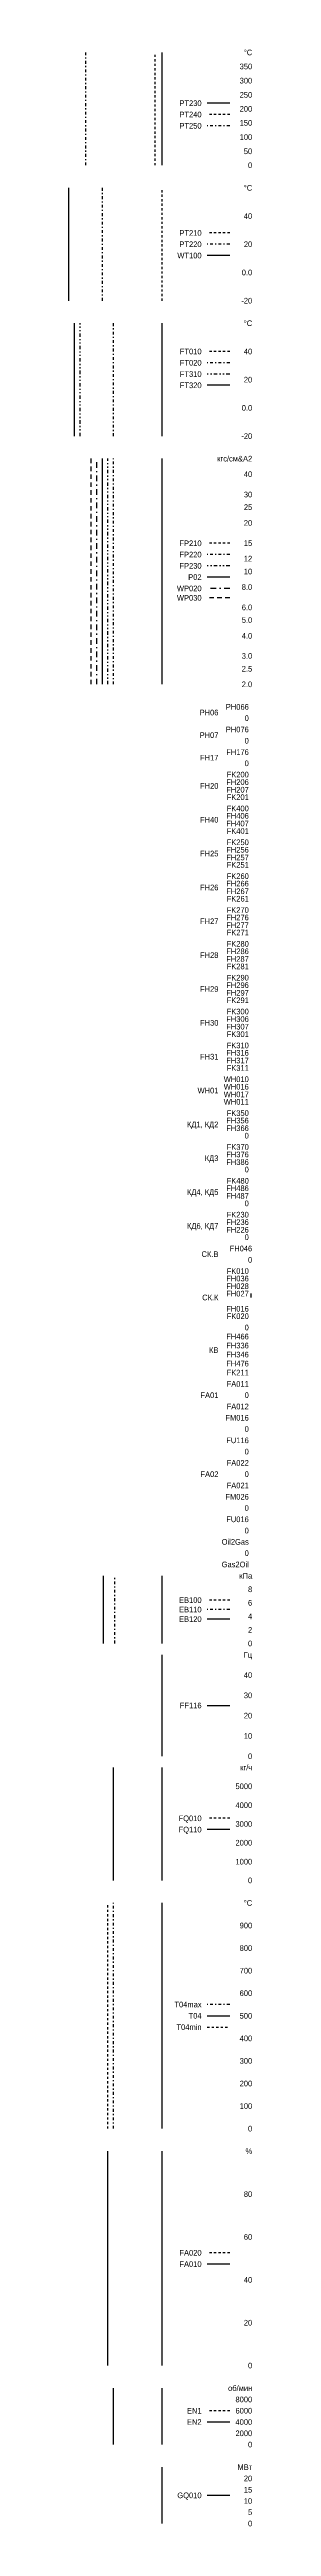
# Model space of a CAD drawing. Header units: millimetres. Extents: x -87 to 603, y -50 to 1576.
# Drawn here: x -87 to -5, y 9 to 1106 of the extents above; entities that cross this region are included whole.
import ezdxf
from ezdxf.enums import TextEntityAlignment as Align

# ---------------------------------------------------------------- set-up
doc = ezdxf.new("R2010")
doc.units = ezdxf.units.MM
for name, pattern in [('CENTER2', [11.5, 2.5, -1.5, 0.5, -1.5, 5.5]), ('CENTER4', [6.5, 1.25, -1, 0.5, -1, 2.75]), ('DASHDOT4', [8, 1.5, -1, 0.5, -1, 0.5, -1, 2.5]), ('HIDDEN2', [3.5, 2, -1.5]), ('HIDDEN4', [2, 1, -1])]:
    doc.linetypes.add(name, pattern=pattern)
for name, color, linetype in [('EB100', 110, 'HIDDEN4'), ('EB110', 150, 'CENTER4'), ('EB120', 200, 'Continuous'), ('EN1', 40, 'HIDDEN4'), ('EN2', 70, 'Continuous'), ('FA010', 110, 'Continuous'), ('FA011', 10, 'Continuous'), ('FA012', 50, 'Continuous'), ('FA020', 40, 'HIDDEN4'), ('FA021', 160, 'Continuous'), ('FA022', 210, 'Continuous'), ('FF116', 130, 'Continuous'), ('FH016', 60, 'Continuous'), ('FH027', 160, 'Continuous'), ('FH028', 130, 'Continuous'), ('FH036', 30, 'Continuous'), ('FH046', 110, 'Continuous'), ('FH176', 30, 'Continuous'), ('FH206', 160, 'Continuous'), ('FH207', 210, 'Continuous'), ('FH226', 50, 'Continuous'), ('FH236', 10, 'Continuous'), ('FH256', 110, 'Continuous'), ('FH257', 150, 'Continuous'), ('FH266', 60, 'Continuous'), ('FH267', 130, 'Continuous'), ('FH276', 40, 'Continuous'), ('FH277', 70, 'Continuous'), ('FH286', 10, 'Continuous'), ('FH287', 50, 'Continuous'), ('FH296', 200, 'Continuous'), ('FH297', 30, 'Continuous'), ('FH306', 160, 'Continuous'), ('FH307', 210, 'Continuous'), ('FH316', 140, 'Continuous'), ('FH317', 190, 'Continuous'), ('FH356', 30, 'Continuous'), ('FH366', 60, 'Continuous'), ('FH376', 160, 'Continuous'), ('FH386', 210, 'Continuous'), ('FH406', 140, 'Continuous'), ('FH407', 190, 'Continuous'), ('FH486', 70, 'Continuous'), ('FH487', 140, 'Continuous'), ('FK010', 150, 'Continuous'), ('FK020', 200, 'Continuous'), ('FK200', 60, 'Continuous'), ('FK201', 130, 'Continuous'), ('FK211', 210, 'Continuous'), ('FK230', 190, 'Continuous'), ('FK250', 10, 'Continuous'), ('FK251', 50, 'Continuous'), ('FK260', 200, 'Continuous'), ('FK261', 30, 'Continuous'), ('FK270', 160, 'Continuous'), ('FK271', 210, 'Continuous'), ('FK280', 140, 'Continuous'), ('FK281', 190, 'Continuous'), ('FK290', 110, 'Continuous'), ('FK291', 150, 'Continuous'), ('FK300', 60, 'Continuous'), ('FK301', 130, 'Continuous'), ('FK310', 40, 'Continuous'), ('FK311', 70, 'Continuous'), ('FK350', 200, 'Continuous'), ('FK370', 130, 'Continuous'), ('FK400', 40, 'Continuous'), ('FK401', 70, 'Continuous'), ('FK480', 40, 'Continuous'), ('FM026', 140, 'Continuous'), ('FP210', 10, 'HIDDEN4'), ('FP220', 50, 'CENTER4'), ('FP230', 190, 'DASHDOT4'), ('FQ010', 30, 'HIDDEN4'), ('FQ110', 140, 'Continuous'), ('FT010', 30, 'HIDDEN4'), ('FT020', 60, 'CENTER4'), ('FT310', 50, 'DASHDOT4'), ('FT320', 110, 'Continuous'), ('FU016', 190, 'Continuous'), ('FU116', 30, 'Continuous'), ('Gas2Oil', 60, 'Continuous'), ('GQ010', 160, 'Continuous'), ('Oil2Gas', 130, 'Continuous'), ('P02', 210, 'Continuous'), ('PH066', 150, 'Continuous'), ('PH076', 200, 'Continuous'), ('PT210', 190, 'HIDDEN4'), ('PT220', 10, 'CENTER4'), ('PT230', 210, 'Continuous'), ('PT240', 160, 'HIDDEN4'), ('PT250', 130, 'CENTER4'), ('T04', 50, 'Continuous'), ('T04max', 110, 'CENTER4'), ('T04min', 150, 'HIDDEN4'), ('WH010', 10, 'Continuous'), ('WH011', 50, 'Continuous'), ('WH016', 110, 'Continuous'), ('WH017', 150, 'Continuous'), ('WP020', 40, 'CENTER2'), ('WP030', 70, 'HIDDEN2'), ('WT100', 140, 'Continuous')]:
    doc.layers.add(name, color=color, linetype=linetype)
doc.styles.add('t', font='es_win.shx', dxfattribs={"bigfont": 'my_b_f.shx'})

msp = doc.modelspace()

# ---------------------------------------------------------------- linework, layer by layer
at = {"layer": 'EB100', "linetype": 'Continuous'}
msp.add_line((-45, 400), (-45, 430), dxfattribs=at)
at = {"layer": 'EB100'}
msp.add_line((-15, 419.2), (-25, 419.2), dxfattribs=at)
at = {"layer": 'EB110'}
for p, q in [((-66.1, 400), (-66.1, 430)), ((-15, 415), (-25, 415))]:
    msp.add_line(p, q, dxfattribs=at)
at = {"layer": 'EB120'}
for p, q in [((-71.1, 400), (-71.1, 430)), ((-15, 410.8), (-25, 410.8))]:
    msp.add_line(p, q, dxfattribs=at)
at = {"layer": 'EN1', "linetype": 'Continuous'}
msp.add_line((-45, 45), (-45, 70), dxfattribs=at)
at = {"layer": 'EN1'}
msp.add_line((-15, 60), (-25, 60), dxfattribs=at)
at = {"layer": 'EN2'}
for p, q in [((-66.6, 45), (-66.6, 70)), ((-15, 55), (-25, 55))]:
    msp.add_line(p, q, dxfattribs=at)
at = {"layer": 'FA010'}
for p, q in [((-69.1, 80), (-69.1, 175)), ((-15, 125), (-25, 125))]:
    msp.add_line(p, q, dxfattribs=at)
at = {"layer": 'FA020', "linetype": 'Continuous'}
msp.add_line((-45, 80), (-45, 175), dxfattribs=at)
at = {"layer": 'FA020'}
msp.add_line((-15, 130), (-25, 130), dxfattribs=at)
at = {"layer": 'FF116', "linetype": 'Continuous'}
for p, q in [((-45, 350), (-45, 395)), ((-25, 372.5), (-15, 372.5))]:
    msp.add_line(p, q, dxfattribs=at)
at = {"layer": 'FH027'}
msp.add_line((-5.5, 553.3), (-5.5, 555), dxfattribs=at)
at = {"layer": 'FP210', "linetype": 'Continuous'}
msp.add_line((-45, 825), (-45, 925), dxfattribs=at)
at = {"layer": 'FP210'}
msp.add_line((-15, 887.5), (-25, 887.5), dxfattribs=at)
at = {"layer": 'FP220'}
for p, q in [((-66.6, 825), (-66.6, 925)), ((-15, 882.5), (-25, 882.5))]:
    msp.add_line(p, q, dxfattribs=at)
at = {"layer": 'FP230'}
for p, q in [((-69.1, 825), (-69.1, 925)), ((-15, 877.5), (-25, 877.5))]:
    msp.add_line(p, q, dxfattribs=at)
at = {"layer": 'FQ010', "linetype": 'Continuous'}
msp.add_line((-45, 295), (-45, 345), dxfattribs=at)
at = {"layer": 'FQ010'}
msp.add_line((-15, 322.5), (-25, 322.5), dxfattribs=at)
at = {"layer": 'FQ110'}
for p, q in [((-66.6, 295), (-66.6, 345)), ((-15, 317.5), (-25, 317.5))]:
    msp.add_line(p, q, dxfattribs=at)
at = {"layer": 'FT010', "linetype": 'Continuous'}
msp.add_line((-45, 935), (-45, 985), dxfattribs=at)
at = {"layer": 'FT010'}
msp.add_line((-15, 972.5), (-25, 972.5), dxfattribs=at)
at = {"layer": 'FT020'}
for p, q in [((-66.6, 935), (-66.6, 985)), ((-15, 967.5), (-25, 967.5))]:
    msp.add_line(p, q, dxfattribs=at)
at = {"layer": 'FT310'}
for p, q in [((-81.5, 935), (-81.5, 985)), ((-15, 962.5), (-25, 962.5))]:
    msp.add_line(p, q, dxfattribs=at)
at = {"layer": 'FT320'}
for p, q in [((-84, 935), (-84, 985)), ((-15, 957.5), (-25, 957.5))]:
    msp.add_line(p, q, dxfattribs=at)
at = {"layer": 'GQ010', "linetype": 'Continuous'}
msp.add_line((-45, 10), (-45, 35), dxfattribs=at)
at = {"layer": 'GQ010'}
msp.add_line((-15, 22.5), (-25, 22.5), dxfattribs=at)
at = {"layer": 'P02'}
for p, q in [((-71.6, 825), (-71.6, 925)), ((-15, 872.5), (-25, 872.5))]:
    msp.add_line(p, q, dxfattribs=at)
at = {"layer": 'PT210'}
for p, q in [((-45, 995), (-45, 1045)), ((-15, 1025), (-25, 1025))]:
    msp.add_line(p, q, dxfattribs=at)
at = {"layer": 'PT220'}
for p, q in [((-71.5, 995), (-71.5, 1045)), ((-15, 1020), (-25, 1020))]:
    msp.add_line(p, q, dxfattribs=at)
at = {"layer": 'PT230'}
for p, q in [((-45, 1055), (-45, 1105)), ((-15, 1082.5), (-25, 1082.5))]:
    msp.add_line(p, q, dxfattribs=at)
at = {"layer": 'PT240'}
for p, q in [((-48.1, 1055), (-48.1, 1105)), ((-15, 1077.5), (-25, 1077.5))]:
    msp.add_line(p, q, dxfattribs=at)
at = {"layer": 'PT250'}
for p, q in [((-79, 1055), (-79, 1105)), ((-15, 1072.5), (-25, 1072.5))]:
    msp.add_line(p, q, dxfattribs=at)
at = {"layer": 'T04'}
for p, q in [((-45, 185), (-45, 285)), ((-25, 235), (-15, 235))]:
    msp.add_line(p, q, dxfattribs=at)
at = {"layer": 'T04max'}
for p, q in [((-66.6, 185), (-66.6, 285)), ((-15, 240), (-25, 240))]:
    msp.add_line(p, q, dxfattribs=at)
at = {"layer": 'T04min'}
for p, q in [((-69.1, 185), (-69.1, 285)), ((-25, 230), (-15, 230))]:
    msp.add_line(p, q, dxfattribs=at)
at = {"layer": 'WP020'}
for p, q in [((-74.1, 825), (-74.1, 925)), ((-15, 867.5), (-25, 867.5))]:
    msp.add_line(p, q, dxfattribs=at)
at = {"layer": 'WP030'}
for p, q in [((-76.6, 825), (-76.6, 925)), ((-15, 863.3), (-25, 863.3))]:
    msp.add_line(p, q, dxfattribs=at)
at = {"layer": 'WT100'}
for p, q in [((-86.5, 995), (-86.5, 1045)), ((-15, 1015), (-25, 1015))]:
    msp.add_line(p, q, dxfattribs=at)

# ---------------------------------------------------------------- texts
at = {"style": 't'}
for s, p in [('0', (-6.5, 790)), ('0', (-6.5, 625)), ('0', (-6.5, 610)), ('0', (-6.5, 580)), ('0', (-6.5, 540)), ('0', (-6.5, 510)), ('FM016', (-6.5, 500)), ('0', (-6.5, 495)), ('0', (-6.5, 485)), ('0', (-6.5, 475)), ('0', (-6.5, 460)), ('0', (-6.5, 440))]:
    msp.add_text(s, height=2.5, dxfattribs=at).set_placement(p, align=Align.MIDDLE_RIGHT)
at = {"color": 7, "style": 't'}
for s, p in [('кг/ч', (-5, 345)), ('4000', (-5, 328.3)), ('5000', (-5, 336.7)), ('3000', (-5, 320)), ('2000', (-5, 311.7)), ('1000', (-5, 303.3)), ('0', (-5, 295)), ('%%%', (-5, 175)), ('80', (-5, 156)), ('60', (-5, 137)), ('40', (-5, 118)), ('20', (-5, 99)), ('0', (-5, 80)), ('об/мин', (-5, 70)), ('8000', (-5, 65)), ('4000', (-5, 55)), ('6000', (-5, 60)), ('2000', (-5, 50)), ('0', (-5, 45))]:
    msp.add_text(s, height=2.5, dxfattribs=at).set_placement(p, align=Align.MIDDLE_RIGHT)
at = {"layer": 'EB100', "color": 7, "style": 't'}
for s, p in [('кПа', (-5, 430)), ('8', (-5, 424)), ('6', (-5, 418)), ('4', (-5, 412)), ('2', (-5, 406)), ('0', (-5, 400))]:
    msp.add_text(s, height=2.5, dxfattribs=at).set_placement(p, align=Align.MIDDLE_RIGHT)
at = {"layer": 'EB100', "linetype": 'Continuous', "style": 't'}
msp.add_text('EB100', height=2.5, dxfattribs=at).set_placement((-27.5, 419.2), align=Align.MIDDLE_RIGHT)
at = {"layer": 'EB110', "linetype": 'Continuous', "style": 't'}
msp.add_text('EB110', height=2.5, dxfattribs=at).set_placement((-27.5, 415), align=Align.MIDDLE_RIGHT)
at = {"layer": 'EB120', "linetype": 'Continuous', "style": 't'}
msp.add_text('EB120', height=2.5, dxfattribs=at).set_placement((-27.5, 410.8), align=Align.MIDDLE_RIGHT)
at = {"layer": 'EN1', "linetype": 'Continuous', "style": 't'}
msp.add_text('EN1', height=2.5, dxfattribs=at).set_placement((-27.5, 60), align=Align.MIDDLE_RIGHT)
at = {"layer": 'EN2', "linetype": 'Continuous', "style": 't'}
msp.add_text('EN2', height=2.5, dxfattribs=at).set_placement((-27.5, 55), align=Align.MIDDLE_RIGHT)
at = {"layer": 'FA010', "style": 't'}
msp.add_text('FA010', height=2.5, dxfattribs=at).set_placement((-27.5, 125), align=Align.MIDDLE_RIGHT)
at = {"layer": 'FA011', "style": 't'}
msp.add_text('FA011', height=2.5, dxfattribs=at).set_placement((-6.5, 515), align=Align.MIDDLE_RIGHT)
at = {"layer": 'FA012', "style": 't'}
msp.add_text('FA012', height=2.5, dxfattribs=at).set_placement((-6.5, 505), align=Align.MIDDLE_RIGHT)
at = {"layer": 'FA020', "linetype": 'Continuous', "style": 't'}
msp.add_text('FA020', height=2.5, dxfattribs=at).set_placement((-27.5, 130), align=Align.MIDDLE_RIGHT)
at = {"layer": 'FA021', "style": 't'}
msp.add_text('FA021', height=2.5, dxfattribs=at).set_placement((-6.5, 470), align=Align.MIDDLE_RIGHT)
at = {"layer": 'FA022', "style": 't'}
msp.add_text('FA022', height=2.5, dxfattribs=at).set_placement((-6.5, 480), align=Align.MIDDLE_RIGHT)
at = {"layer": 'FF116', "color": 7, "style": 't'}
for s, p in [('Гц', (-5, 395)), ('40', (-5, 386)), ('30', (-5, 377)), ('20', (-5, 368)), ('10', (-5, 359)), ('0', (-5, 350))]:
    msp.add_text(s, height=2.5, dxfattribs=at).set_placement(p, align=Align.MIDDLE_RIGHT)
at = {"layer": 'FF116', "linetype": 'Continuous', "style": 't'}
msp.add_text('FF116', height=2.5, dxfattribs=at).set_placement((-27.5, 372.5), align=Align.MIDDLE_RIGHT)
at = {"layer": 'FH016', "style": 't'}
msp.add_text('FH016', height=2.5, dxfattribs=at).set_placement((-6.5, 548.3), align=Align.MIDDLE_RIGHT)
at = {"layer": 'FH027', "style": 't'}
msp.add_text('FH027', height=2.5, dxfattribs=at).set_placement((-6.5, 555), align=Align.MIDDLE_RIGHT)
at = {"layer": 'FH028', "style": 't'}
msp.add_text('FH028', height=2.5, dxfattribs=at).set_placement((-6.5, 558.3), align=Align.MIDDLE_RIGHT)
at = {"layer": 'FH036', "style": 't'}
msp.add_text('FH036', height=2.5, dxfattribs=at).set_placement((-6.5, 561.7), align=Align.MIDDLE_RIGHT)
at = {"layer": 'FH046', "style": 't'}
for s, p in [('FH046', (-5, 575)), ('0', (-5, 570))]:
    msp.add_text(s, height=2.5, dxfattribs=at).set_placement(p, align=Align.MIDDLE_RIGHT)
at = {"layer": 'FH176', "style": 't'}
for s, p in [('FH17', (-20, 792.5)), ('FH176', (-6.5, 795))]:
    msp.add_text(s, height=2.5, dxfattribs=at).set_placement(p, align=Align.MIDDLE_RIGHT)
at = {"layer": 'FH206', "style": 't'}
for s, p in [('FH20', (-20, 780)), ('FH206', (-6.5, 781.7))]:
    msp.add_text(s, height=2.5, dxfattribs=at).set_placement(p, align=Align.MIDDLE_RIGHT)
at = {"layer": 'FH207', "style": 't'}
msp.add_text('FH207', height=2.5, dxfattribs=at).set_placement((-6.5, 778.3), align=Align.MIDDLE_RIGHT)
at = {"layer": 'FH226', "style": 't'}
msp.add_text('FH226', height=2.5, dxfattribs=at).set_placement((-6.5, 583.3), align=Align.MIDDLE_RIGHT)
at = {"layer": 'FH236', "style": 't'}
msp.add_text('FH236', height=2.5, dxfattribs=at).set_placement((-6.5, 586.7), align=Align.MIDDLE_RIGHT)
at = {"layer": 'FH256', "style": 't'}
msp.add_text('FH256', height=2.5, dxfattribs=at).set_placement((-6.5, 751.7), align=Align.MIDDLE_RIGHT)
at = {"layer": 'FH257', "style": 't'}
msp.add_text('FH257', height=2.5, dxfattribs=at).set_placement((-6.5, 748.3), align=Align.MIDDLE_RIGHT)
at = {"layer": 'FH266', "style": 't'}
msp.add_text('FH266', height=2.5, dxfattribs=at).set_placement((-6.5, 736.7), align=Align.MIDDLE_RIGHT)
at = {"layer": 'FH267', "style": 't'}
msp.add_text('FH267', height=2.5, dxfattribs=at).set_placement((-6.5, 733.3), align=Align.MIDDLE_RIGHT)
at = {"layer": 'FH276', "style": 't'}
msp.add_text('FH276', height=2.5, dxfattribs=at).set_placement((-6.5, 721.7), align=Align.MIDDLE_RIGHT)
at = {"layer": 'FH277', "style": 't'}
msp.add_text('FH277', height=2.5, dxfattribs=at).set_placement((-6.5, 718.3), align=Align.MIDDLE_RIGHT)
at = {"layer": 'FH286', "style": 't'}
msp.add_text('FH286', height=2.5, dxfattribs=at).set_placement((-6.5, 706.7), align=Align.MIDDLE_RIGHT)
at = {"layer": 'FH287', "style": 't'}
msp.add_text('FH287', height=2.5, dxfattribs=at).set_placement((-6.5, 703.3), align=Align.MIDDLE_RIGHT)
at = {"layer": 'FH296', "style": 't'}
msp.add_text('FH296', height=2.5, dxfattribs=at).set_placement((-6.5, 691.7), align=Align.MIDDLE_RIGHT)
at = {"layer": 'FH297', "style": 't'}
msp.add_text('FH297', height=2.5, dxfattribs=at).set_placement((-6.5, 688.3), align=Align.MIDDLE_RIGHT)
at = {"layer": 'FH306', "style": 't'}
msp.add_text('FH306', height=2.5, dxfattribs=at).set_placement((-6.5, 676.7), align=Align.MIDDLE_RIGHT)
at = {"layer": 'FH307', "style": 't'}
msp.add_text('FH307', height=2.5, dxfattribs=at).set_placement((-6.5, 673.3), align=Align.MIDDLE_RIGHT)
at = {"layer": 'FH316', "style": 't'}
msp.add_text('FH316', height=2.5, dxfattribs=at).set_placement((-6.5, 661.7), align=Align.MIDDLE_RIGHT)
at = {"layer": 'FH317', "style": 't'}
msp.add_text('FH317', height=2.5, dxfattribs=at).set_placement((-6.5, 658.3), align=Align.MIDDLE_RIGHT)
at = {"layer": 'FH356', "style": 't'}
msp.add_text('FH356', height=2.5, dxfattribs=at).set_placement((-6.5, 631.7), align=Align.MIDDLE_RIGHT)
at = {"layer": 'FH366', "style": 't'}
msp.add_text('FH366', height=2.5, dxfattribs=at).set_placement((-6.5, 628.3), align=Align.MIDDLE_RIGHT)
at = {"layer": 'FH376', "style": 't'}
msp.add_text('FH376', height=2.5, dxfattribs=at).set_placement((-6.5, 616.7), align=Align.MIDDLE_RIGHT)
at = {"layer": 'FH386', "style": 't'}
msp.add_text('FH386', height=2.5, dxfattribs=at).set_placement((-6.5, 613.3), align=Align.MIDDLE_RIGHT)
at = {"layer": 'FH406', "style": 't'}
for s, p in [('FH40', (-20, 765)), ('FH406', (-6.5, 766.7)), ('FH25', (-20, 750)), ('FH26', (-20, 735)), ('FH27', (-20, 720)), ('FH28', (-20, 705)), ('FH29', (-20, 690)), ('FH30', (-20, 675)), ('FH31', (-20, 660)), ('WH01', (-20, 645)), ('КД1, КД2', (-20, 630)), ('КД3', (-20, 615)), ('КД4, КД5', (-20, 600)), ('КД6, КД7', (-20, 585)), ('СК.В', (-20, 572.5)), ('СК.К', (-20, 553.3)), ('КВ', (-20, 530)), ('FA01', (-20, 510)), ('FA02', (-20, 475))]:
    msp.add_text(s, height=2.5, dxfattribs=at).set_placement(p, align=Align.MIDDLE_RIGHT)
at = {"layer": 'FH407', "style": 't'}
msp.add_text('FH407', height=2.5, dxfattribs=at).set_placement((-6.5, 763.3), align=Align.MIDDLE_RIGHT)
at = {"layer": 'FH486', "style": 't'}
for s, p in [('FH486', (-6.5, 601.7)), ('FH336', (-6.5, 532))]:
    msp.add_text(s, height=2.5, dxfattribs=at).set_placement(p, align=Align.MIDDLE_RIGHT)
at = {"layer": 'FH487', "style": 't'}
for s, p in [('FH487', (-6.5, 598.3)), ('FH346', (-6.5, 528))]:
    msp.add_text(s, height=2.5, dxfattribs=at).set_placement(p, align=Align.MIDDLE_RIGHT)
at = {"layer": 'FK010', "style": 't'}
msp.add_text('FK010', height=2.5, dxfattribs=at).set_placement((-6.5, 565), align=Align.MIDDLE_RIGHT)
at = {"layer": 'FK020', "style": 't'}
msp.add_text('FK020', height=2.5, dxfattribs=at).set_placement((-6.5, 545), align=Align.MIDDLE_RIGHT)
at = {"layer": 'FK200', "style": 't'}
msp.add_text('FK200', height=2.5, dxfattribs=at).set_placement((-6.5, 785), align=Align.MIDDLE_RIGHT)
at = {"layer": 'FK201', "style": 't'}
msp.add_text('FK201', height=2.5, dxfattribs=at).set_placement((-6.5, 775), align=Align.MIDDLE_RIGHT)
at = {"layer": 'FK211', "style": 't'}
msp.add_text('FK211', height=2.5, dxfattribs=at).set_placement((-6.5, 520), align=Align.MIDDLE_RIGHT)
at = {"layer": 'FK230', "style": 't'}
msp.add_text('FK230', height=2.5, dxfattribs=at).set_placement((-6.5, 590), align=Align.MIDDLE_RIGHT)
at = {"layer": 'FK250', "style": 't'}
msp.add_text('FK250', height=2.5, dxfattribs=at).set_placement((-6.5, 755), align=Align.MIDDLE_RIGHT)
at = {"layer": 'FK251', "style": 't'}
msp.add_text('FK251', height=2.5, dxfattribs=at).set_placement((-6.5, 745), align=Align.MIDDLE_RIGHT)
at = {"layer": 'FK260', "style": 't'}
msp.add_text('FK260', height=2.5, dxfattribs=at).set_placement((-6.5, 740), align=Align.MIDDLE_RIGHT)
at = {"layer": 'FK261', "style": 't'}
msp.add_text('FK261', height=2.5, dxfattribs=at).set_placement((-6.5, 730), align=Align.MIDDLE_RIGHT)
at = {"layer": 'FK270', "style": 't'}
msp.add_text('FK270', height=2.5, dxfattribs=at).set_placement((-6.5, 725), align=Align.MIDDLE_RIGHT)
at = {"layer": 'FK271', "style": 't'}
msp.add_text('FK271', height=2.5, dxfattribs=at).set_placement((-6.5, 715), align=Align.MIDDLE_RIGHT)
at = {"layer": 'FK280', "style": 't'}
msp.add_text('FK280', height=2.5, dxfattribs=at).set_placement((-6.5, 710), align=Align.MIDDLE_RIGHT)
at = {"layer": 'FK281', "style": 't'}
msp.add_text('FK281', height=2.5, dxfattribs=at).set_placement((-6.5, 700), align=Align.MIDDLE_RIGHT)
at = {"layer": 'FK290', "style": 't'}
msp.add_text('FK290', height=2.5, dxfattribs=at).set_placement((-6.5, 695), align=Align.MIDDLE_RIGHT)
at = {"layer": 'FK291', "style": 't'}
msp.add_text('FK291', height=2.5, dxfattribs=at).set_placement((-6.5, 685), align=Align.MIDDLE_RIGHT)
at = {"layer": 'FK300', "style": 't'}
msp.add_text('FK300', height=2.5, dxfattribs=at).set_placement((-6.5, 680), align=Align.MIDDLE_RIGHT)
at = {"layer": 'FK301', "style": 't'}
msp.add_text('FK301', height=2.5, dxfattribs=at).set_placement((-6.5, 670), align=Align.MIDDLE_RIGHT)
at = {"layer": 'FK310', "style": 't'}
msp.add_text('FK310', height=2.5, dxfattribs=at).set_placement((-6.5, 665), align=Align.MIDDLE_RIGHT)
at = {"layer": 'FK311', "style": 't'}
msp.add_text('FK311', height=2.5, dxfattribs=at).set_placement((-6.5, 655), align=Align.MIDDLE_RIGHT)
at = {"layer": 'FK350', "style": 't'}
msp.add_text('FK350', height=2.5, dxfattribs=at).set_placement((-6.5, 635), align=Align.MIDDLE_RIGHT)
at = {"layer": 'FK370', "style": 't'}
msp.add_text('FK370', height=2.5, dxfattribs=at).set_placement((-6.5, 620), align=Align.MIDDLE_RIGHT)
at = {"layer": 'FK400', "style": 't'}
msp.add_text('FK400', height=2.5, dxfattribs=at).set_placement((-6.5, 770), align=Align.MIDDLE_RIGHT)
at = {"layer": 'FK401', "style": 't'}
msp.add_text('FK401', height=2.5, dxfattribs=at).set_placement((-6.5, 760), align=Align.MIDDLE_RIGHT)
at = {"layer": 'FK480', "style": 't'}
for s, p in [('FK480', (-6.5, 605)), ('0', (-6.5, 595)), ('FH466', (-6.5, 536)), ('FH476', (-6.5, 524))]:
    msp.add_text(s, height=2.5, dxfattribs=at).set_placement(p, align=Align.MIDDLE_RIGHT)
at = {"layer": 'FM026', "style": 't'}
msp.add_text('FM026', height=2.5, dxfattribs=at).set_placement((-6.5, 465), align=Align.MIDDLE_RIGHT)
at = {"layer": 'FP210', "color": 7, "style": 't'}
for s, p in [('кгс/см&A2', (-5, 925)), ('40', (-5, 918.1)), ('30', (-5, 909.1)), ('25', (-5, 903.5)), ('20', (-5, 896.5)), ('15', (-5, 887.6)), ('12', (-5, 880.7)), ('8.0', (-5, 868.1)), ('10', (-5, 875)), ('6.0', (-5, 859.1)), ('4.0', (-5, 846.5)), ('5.0', (-5, 853.5)), ('3.0', (-5, 837.6)), ('2.5', (-5, 831.9)), ('2.0', (-5, 825))]:
    msp.add_text(s, height=2.5, dxfattribs=at).set_placement(p, align=Align.MIDDLE_RIGHT)
at = {"layer": 'FP210', "linetype": 'Continuous', "style": 't'}
msp.add_text('FP210', height=2.5, dxfattribs=at).set_placement((-27.5, 887.5), align=Align.MIDDLE_RIGHT)
at = {"layer": 'FP220', "linetype": 'Continuous', "style": 't'}
msp.add_text('FP220', height=2.5, dxfattribs=at).set_placement((-27.5, 882.5), align=Align.MIDDLE_RIGHT)
at = {"layer": 'FP230', "linetype": 'Continuous', "style": 't'}
msp.add_text('FP230', height=2.5, dxfattribs=at).set_placement((-27.5, 877.5), align=Align.MIDDLE_RIGHT)
at = {"layer": 'FQ010', "linetype": 'Continuous', "style": 't'}
msp.add_text('FQ010', height=2.5, dxfattribs=at).set_placement((-27.5, 322.5), align=Align.MIDDLE_RIGHT)
at = {"layer": 'FQ110', "linetype": 'Continuous', "style": 't'}
msp.add_text('FQ110', height=2.5, dxfattribs=at).set_placement((-27.5, 317.5), align=Align.MIDDLE_RIGHT)
at = {"layer": 'FT010', "linetype": 'Continuous', "style": 't'}
msp.add_text('FT010', height=2.5, dxfattribs=at).set_placement((-27.5, 972.5), align=Align.MIDDLE_RIGHT)
at = {"layer": 'FT020', "linetype": 'Continuous', "style": 't'}
msp.add_text('FT020', height=2.5, dxfattribs=at).set_placement((-27.5, 967.5), align=Align.MIDDLE_RIGHT)
at = {"layer": 'FT310', "linetype": 'Continuous', "style": 't'}
msp.add_text('FT310', height=2.5, dxfattribs=at).set_placement((-27.5, 962.5), align=Align.MIDDLE_RIGHT)
at = {"layer": 'FT320', "linetype": 'Continuous', "style": 't'}
msp.add_text('FT320', height=2.5, dxfattribs=at).set_placement((-27.5, 957.5), align=Align.MIDDLE_RIGHT)
at = {"layer": 'FU016', "color": 7, "style": 't'}
for s, p in [('350', (-5, 1098.8)), ('%%dC', (-5, 1105)), ('300', (-5, 1092.5)), ('250', (-5, 1086.2)), ('200', (-5, 1080)), ('150', (-5, 1073.8)), ('100', (-5, 1067.5)), ('50', (-5, 1061.2)), ('0', (-5, 1055)), ('%%dC', (-5, 1045)), ('40', (-5, 1032.5)), ('20', (-5, 1020)), ('0.0', (-5, 1007.5)), ('-20', (-5, 995)), ('%%dC', (-5, 985)), ('40', (-5, 972.5)), ('20', (-5, 960)), ('0.0', (-5, 947.5)), ('-20', (-5, 935)), ('%%dC', (-5, 285)), ('900', (-5, 275)), ('800', (-5, 265)), ('700', (-5, 255)), ('600', (-5, 245)), ('500', (-5, 235)), ('400', (-5, 225)), ('300', (-5, 215)), ('200', (-5, 205)), ('100', (-5, 195)), ('0', (-5, 185))]:
    msp.add_text(s, height=2.5, dxfattribs=at).set_placement(p, align=Align.MIDDLE_RIGHT)
at = {"layer": 'FU016', "style": 't'}
for s, p in [('FU016', (-6.5, 455)), ('0', (-6.5, 450))]:
    msp.add_text(s, height=2.5, dxfattribs=at).set_placement(p, align=Align.MIDDLE_RIGHT)
at = {"layer": 'FU116', "style": 't'}
msp.add_text('FU116', height=2.5, dxfattribs=at).set_placement((-6.5, 490), align=Align.MIDDLE_RIGHT)
at = {"layer": 'Gas2Oil', "style": 't'}
msp.add_text('Gas2Oil', height=2.5, dxfattribs=at).set_placement((-6.5, 435), align=Align.MIDDLE_RIGHT)
at = {"layer": 'GQ010', "color": 7, "style": 't'}
for s, p in [('МВт', (-5, 35)), ('20', (-5, 30)), ('15', (-5, 25)), ('10', (-5, 20)), ('5', (-5, 15)), ('0', (-5, 10))]:
    msp.add_text(s, height=2.5, dxfattribs=at).set_placement(p, align=Align.MIDDLE_RIGHT)
at = {"layer": 'GQ010', "linetype": 'Continuous', "style": 't'}
msp.add_text('GQ010', height=2.5, dxfattribs=at).set_placement((-27.5, 22.5), align=Align.MIDDLE_RIGHT)
at = {"layer": 'Oil2Gas', "style": 't'}
msp.add_text('Oil2Gas', height=2.5, dxfattribs=at).set_placement((-6.5, 445), align=Align.MIDDLE_RIGHT)
at = {"layer": 'P02', "linetype": 'Continuous', "style": 't'}
msp.add_text('P02', height=2.5, dxfattribs=at).set_placement((-27.5, 872.5), align=Align.MIDDLE_RIGHT)
at = {"layer": 'PH066', "style": 't'}
for s, p in [('PH06', (-20, 812.5)), ('PH066', (-6.5, 815)), ('0', (-6.5, 810))]:
    msp.add_text(s, height=2.5, dxfattribs=at).set_placement(p, align=Align.MIDDLE_RIGHT)
at = {"layer": 'PH076', "style": 't'}
for s, p in [('PH07', (-20, 802.5)), ('PH076', (-6.5, 805)), ('0', (-6.5, 800))]:
    msp.add_text(s, height=2.5, dxfattribs=at).set_placement(p, align=Align.MIDDLE_RIGHT)
at = {"layer": 'PT210', "linetype": 'Continuous', "style": 't'}
msp.add_text('PT210', height=2.5, dxfattribs=at).set_placement((-27.5, 1025), align=Align.MIDDLE_RIGHT)
at = {"layer": 'PT220', "style": 't'}
msp.add_text('PT220', height=2.5, dxfattribs=at).set_placement((-27.5, 1020), align=Align.MIDDLE_RIGHT)
at = {"layer": 'PT230', "style": 't'}
msp.add_text('PT230', height=2.5, dxfattribs=at).set_placement((-27.5, 1082.5), align=Align.MIDDLE_RIGHT)
at = {"layer": 'PT240', "linetype": 'Continuous', "style": 't'}
msp.add_text('PT240', height=2.5, dxfattribs=at).set_placement((-27.5, 1077.5), align=Align.MIDDLE_RIGHT)
at = {"layer": 'PT250', "style": 't'}
msp.add_text('PT250', height=2.5, dxfattribs=at).set_placement((-27.5, 1072.5), align=Align.MIDDLE_RIGHT)
at = {"layer": 'T04', "linetype": 'Continuous', "style": 't'}
msp.add_text('T04', height=2.5, dxfattribs=at).set_placement((-27.5, 235), align=Align.MIDDLE_RIGHT)
at = {"layer": 'T04max', "linetype": 'Continuous', "style": 't'}
msp.add_text('T04max', height=2.5, dxfattribs=at).set_placement((-27.5, 240), align=Align.MIDDLE_RIGHT)
at = {"layer": 'T04min', "linetype": 'Continuous', "style": 't'}
msp.add_text('T04min', height=2.5, dxfattribs=at).set_placement((-27.5, 230), align=Align.MIDDLE_RIGHT)
at = {"layer": 'WH010', "style": 't'}
msp.add_text('WH010', height=2.5, dxfattribs=at).set_placement((-6.5, 650), align=Align.MIDDLE_RIGHT)
at = {"layer": 'WH011', "style": 't'}
msp.add_text('WH011', height=2.5, dxfattribs=at).set_placement((-6.5, 640), align=Align.MIDDLE_RIGHT)
at = {"layer": 'WH016', "style": 't'}
msp.add_text('WH016', height=2.5, dxfattribs=at).set_placement((-6.5, 646.7), align=Align.MIDDLE_RIGHT)
at = {"layer": 'WH017', "style": 't'}
msp.add_text('WH017', height=2.5, dxfattribs=at).set_placement((-6.5, 643.3), align=Align.MIDDLE_RIGHT)
at = {"layer": 'WP020', "style": 't'}
msp.add_text('WP020', height=2.5, dxfattribs=at).set_placement((-27.5, 867.5), align=Align.MIDDLE_RIGHT)
at = {"layer": 'WP030', "linetype": 'Continuous', "style": 't'}
msp.add_text('WP030', height=2.5, dxfattribs=at).set_placement((-27.5, 863.3), align=Align.MIDDLE_RIGHT)
at = {"layer": 'WT100', "style": 't'}
msp.add_text('WT100', height=2.5, dxfattribs=at).set_placement((-27.5, 1015), align=Align.MIDDLE_RIGHT)

doc.saveas('drawing.dxf')
